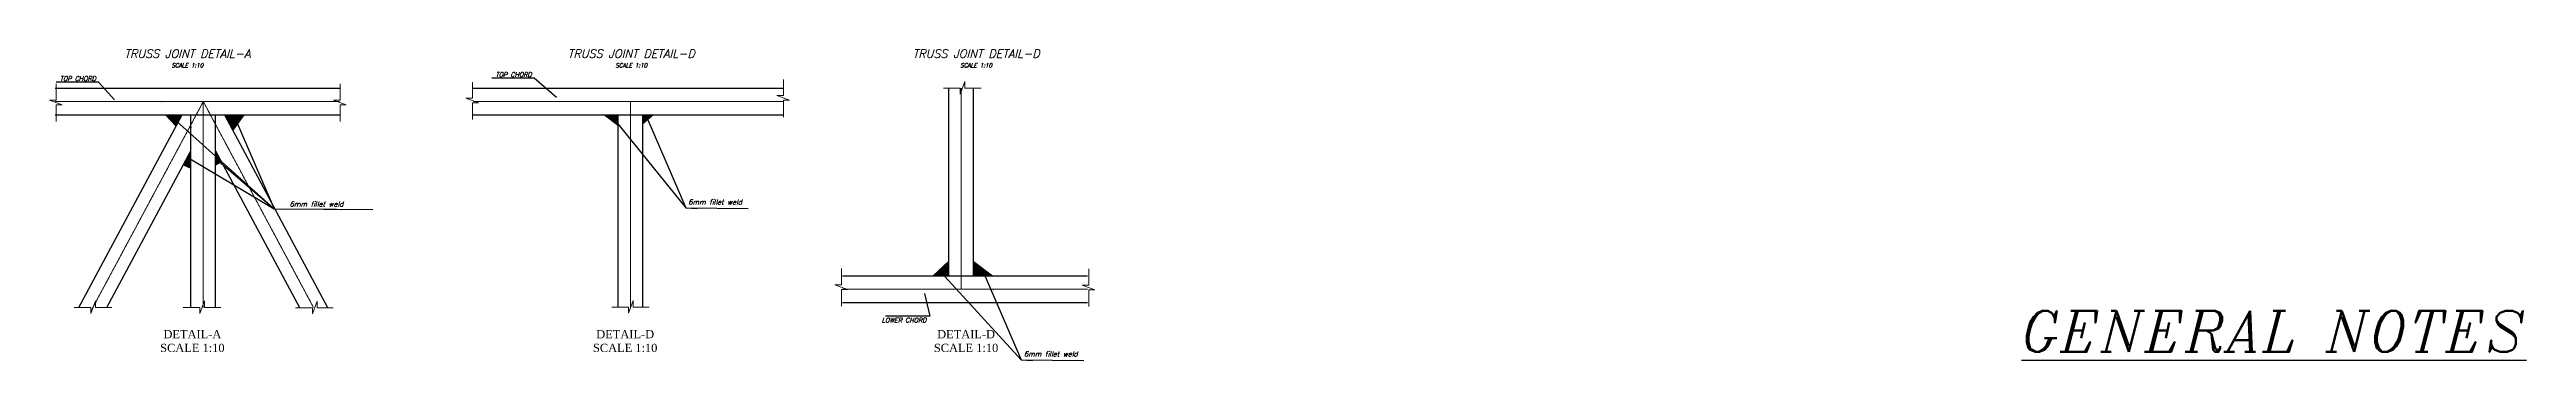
# Model space of a CAD drawing. Extents: x 60675 to 406257, y -6788 to 756297.
# Drawn here: x 389038 to 401104, y 739743 to 741257 of the extents above; entities that cross this region are included whole.
import ezdxf

# ---------------------------------------------------------------- set-up
doc = ezdxf.new("R2010")
doc.units = 0
doc.linetypes.add('CENTER2', pattern=[1.125, 0.75, -0.125, 0.125, -0.125])
doc.linetypes.add('CENTERX2', pattern=[101.6, 63.5, -12.7, 12.7, -12.7])
doc.layers.get('0').update_dxf_attribs({"linetype": 'CONTINUOUS'})
for name, color, linetype, lineweight in [('Axis', 144, 'CENTERX2', 9), ('DIM', 247, 'CONTINUOUS', 20), ('TEXT', 7, 'CONTINUOUS', 25)]:
    doc.layers.add(name, color=color, linetype=linetype, lineweight=lineweight)
doc.layers.add('TRUSS-LAYOUT', color=30, linetype='CONTINUOUS')
doc.styles.add('BOLD 2', font='italic.shx')
doc.styles.add('BOLDTEXT4', font='italic.shx')
doc.styles.add('DIM50', font='romans.shx')
doc.styles.add('TEXT50-2.25', font='romans.shx')
doc.dimstyles.new('DIM 1-5A', dxfattribs={"dimtxt": 11.25, "dimasz": 10, "dimexe": 7.5, "dimexo": 7.5, "dimgap": 2.5, "dimtad": 1, "dimdec": 0, "dimzin": 0, "dimdsep": 46, "dimtxsty": 'DIM50', "dimblk": 'OBLIQUE', "dimcen": 2.5, "dimdle": 7.5, "dimclrd": 9, "dimclre": 9, "dimclrt": 3, "dimazin": 0, "dimtfac": 1, "dimtdec": 0, "dimtix": 1, "dimtofl": 0, "dimtmove": 0, "dimatfit": 3, "dimfxl": 1, "dimtolj": 1, "dimtzin": 0, "dimarcsym": 0})
doc.dimstyles.new('DIM-5', dxfattribs={"dimtxt": 200, "dimasz": 10, "dimexe": 7.5, "dimexo": 7.5, "dimgap": 3, "dimtad": 1, "dimdec": 0, "dimzin": 0, "dimdsep": 46, "dimtxsty": 'TEXT50-2.25', "dimblk1": 'OBLIQUE', "dimblk2": 'OBLIQUE', "dimsah": 1, "dimcen": 2.5, "dimdle": 7.5, "dimclrd": 9, "dimclre": 9, "dimclrt": 3, "dimadec": 0, "dimazin": 0, "dimtfac": 1, "dimtdec": 0, "dimtix": 1, "dimtmove": 0, "dimatfit": 0, "dimfxl": 1, "dimtolj": 1, "dimtzin": 0, "dimlwe": -1, "dimarcsym": 0})

msp = doc.modelspace()

# ---------------------------------------------------------------- texts
at = {"layer": 'TEXT', "style": 'BOLD 2'}
msp.add_text('%%UGENERAL NOTES', height=200, dxfattribs=at).set_placement((398644.33181, 739784.92094))
at = {"layer": 'TEXT', "style": 'BOLDTEXT4'}
for s, insert, char_height, attachment_point in [('TRUSS JOINT DETAIL-A\\P{\\H0.5x;SCALE 1:10}', (389709.12781, 741256.94335), 40, 2), ('TOP CHORD ', (391298.39621, 741123.94048), 22.5, 8), ('TRUSS JOINT DETAIL-D\\P{\\H0.5x;SCALE 1:10}', (391871.65492, 741256.94335), 40, 2), ('TRUSS JOINT DETAIL-D\\P{\\H0.5x;SCALE 1:10}', (393551.77203, 741256.94335), 40, 2), ('TOP CHORD ', (389175.50835, 741104.31688), 22.5, 8), ('LOWER CHORD ', (393200.49641, 739928.19575), 22.5, 8), ('{\\fTimes New Roman|b0|i0|c0|p18;DETAIL-A\\PSCALE 1:10}', (389733.31772, 739891.2349), 40, 2), ('{\\fTimes New Roman|b0|i0|c0|p18;DETAIL-D\\PSCALE 1:10}', (391841.90072, 739891.2349), 40, 2), ('{\\fTimes New Roman|b0|i0|c0|p18;DETAIL-D\\PSCALE 1:10}', (393502.54621, 739891.2349), 40, 2)]:
    msp.add_mtext(s, dxfattribs=dict(at, insert=insert, char_height=char_height, attachment_point=attachment_point))
at = {"layer": 'TEXT', "linetype": 'Continuous', "char_height": 25, "attachment_point": 1, "style": 'BOLDTEXT4'}
for insert in [(390206.83938, 740517.36931), (392148.83543, 740527.40469), (393784.09465, 739787.6562)]:
    msp.add_mtext('6mm fillet weld', dxfattribs=dict(at, insert=insert))

# ---------------------------------------------------------------- blocks, each defined once
blk = doc.blocks.new('_Oblique')
at = {"color": 0, "linetype": 'ByBlock', "lineweight": -2}
blk.add_line((-0.5, -0.5), (0.5, 0.5), dxfattribs=at)

# ---------------------------------------------------------------- linework, layer by layer
at = {"color": 252}
for p, q in [((389581.81794, 741003.88456), (389582.16601, 741003.51729)), ((389602.43511, 740938.51729), (389654.31887, 740883.77085)), ((389609.32378, 740938.51729), (389656.80729, 740888.41389)), ((389616.21246, 740938.51729), (389659.29571, 740893.05693)), ((389623.10114, 740938.51729), (389661.78413, 740897.69997)), ((389629.98981, 740938.51729), (389664.27255, 740902.34301)), ((389636.87849, 740938.51729), (389666.76097, 740906.98605)), ((389643.76717, 740938.51729), (389669.24939, 740911.62909)), ((389650.65584, 740938.51729), (389671.73781, 740916.27213)), ((389657.54452, 740938.51729), (389674.22623, 740920.91517)), ((389664.43319, 740938.51729), (389676.71465, 740925.55821)), ((389671.32187, 740938.51729), (389679.20307, 740930.20125)), ((389903.69076, 740938.51729), (389895.49188, 740927.25635)), ((389909.87562, 740938.51729), (389898.1136, 740922.36247)), ((389916.06049, 740938.51729), (389900.73533, 740917.46859)), ((389922.24535, 740938.51729), (389903.35705, 740912.57471)), ((389928.43022, 740938.51729), (389905.97877, 740907.68083)), ((389934.61508, 740938.51729), (389908.60049, 740902.78695)), ((389940.79995, 740938.51729), (389911.22221, 740897.89307)), ((389946.98481, 740938.51729), (389913.84394, 740892.99919)), ((389953.16968, 740938.51729), (389916.46566, 740888.10531)), ((389959.35454, 740938.51729), (389919.08738, 740883.21142)), ((389965.53941, 740938.51729), (389921.7091, 740878.31754)), ((389971.72427, 740938.51729), (389924.33083, 740873.42366)), ((389977.90914, 740938.51729), (389926.95255, 740868.52978)), ((389984.09401, 740938.51729), (389929.57427, 740863.6359)), ((391741.52726, 740938.51729), (391807.95169, 740888.2963)), ((391749.81789, 740938.51729), (391807.95169, 740894.56453)), ((391758.10853, 740938.51729), (391807.95169, 740900.83277)), ((391766.39916, 740938.51729), (391807.95169, 740907.101)), ((391774.68979, 740938.51729), (391807.95169, 740913.36923)), ((391782.98042, 740938.51729), (391807.95169, 740919.63746)), ((391791.27106, 740938.51729), (391807.95169, 740925.9057)), ((391799.56169, 740938.51729), (391807.95169, 740932.17393)), ((391978.26305, 740938.51729), (391927.95169, 740894.58896)), ((391970.66087, 740938.51729), (391927.95169, 740901.22665)), ((391963.05869, 740938.51729), (391927.95169, 740907.86434)), ((391955.45651, 740938.51729), (391927.95169, 740914.50202)), ((391947.85433, 740938.51729), (391927.95169, 740921.13971)), ((391940.25215, 740938.51729), (391927.95169, 740927.77739)), ((389722.68641, 740884.31871), (389729.78095, 740876.83274)), ((389689.544, 740695.46338), (389726.57047, 740680.19995)), ((389691.91799, 740699.89292), (389726.57047, 740685.60812)), ((389694.29199, 740704.32246), (389726.57047, 740691.0163)), ((389696.66599, 740708.75201), (389726.57047, 740696.42447)), ((389699.03998, 740713.18155), (389726.57047, 740701.83264)), ((389701.41398, 740717.61109), (389726.57047, 740707.24082)), ((389703.78798, 740722.04063), (389726.57047, 740712.64899)), ((389706.16197, 740726.47017), (389726.57047, 740718.05717)), ((389708.53597, 740730.89971), (389726.57047, 740723.46534)), ((389710.90997, 740735.32925), (389726.57047, 740728.87351)), ((389713.28396, 740739.75879), (389726.57047, 740734.28169)), ((389715.65796, 740744.18833), (389726.57047, 740739.68986)), ((389718.03195, 740748.61787), (389726.57047, 740745.09804)), ((389720.40595, 740753.04741), (389726.57047, 740750.50621)), ((389852.2079, 740753.93504), (389846.57047, 740750.94699)), ((389854.56903, 740749.5276), (389846.57047, 740745.28806)), ((389856.93016, 740745.12015), (389846.57047, 740739.62913)), ((389856.93016, 740745.12015), (389846.57047, 740739.62913)), ((389859.29129, 740740.71271), (389846.57047, 740733.9702)), ((389861.65242, 740736.30527), (389846.57047, 740728.31127)), ((389864.01355, 740731.89782), (389846.57047, 740722.65233)), ((389866.37468, 740727.49038), (389846.57047, 740716.9934)), ((389868.73581, 740723.08294), (389846.57047, 740711.33447)), ((389871.09694, 740718.6755), (389846.57047, 740705.67554)), ((389873.45807, 740714.26805), (389846.57047, 740700.01661)), ((389875.8192, 740709.86061), (389846.57047, 740694.35768)), ((393418.5484, 740226.3611), (393341.56521, 740155.81928)), ((393418.5484, 740219.5794), (393348.96616, 740155.81928)), ((393418.5484, 740212.79771), (393356.36711, 740155.81928)), ((393418.5484, 740206.01601), (393363.76806, 740155.81928)), ((393418.5484, 740199.23431), (393371.16901, 740155.81928)), ((393418.5484, 740192.45262), (393378.56997, 740155.81928)), ((393418.5484, 740185.67092), (393385.97092, 740155.81928)), ((393418.5484, 740178.88922), (393393.37187, 740155.81928)), ((393538.5484, 740225.88942), (393631.62985, 740155.81928)), ((393538.5484, 740219.63106), (393623.31622, 740155.81928)), ((393538.5484, 740213.3727), (393615.00259, 740155.81928)), ((393538.5484, 740207.11434), (393606.68896, 740155.81928)), ((393538.5484, 740200.85598), (393598.37533, 740155.81928)), ((393538.5484, 740194.59762), (393590.0617, 740155.81928)), ((393538.5484, 740188.33926), (393581.74807, 740155.81928)), ((393538.5484, 740182.0809), (393573.43445, 740155.81928)), ((393418.5484, 740172.10753), (393400.77282, 740155.81928)), ((393418.5484, 740165.32583), (393408.17377, 740155.81928)), ((393418.5484, 740158.54413), (393415.57473, 740155.81928)), ((393538.5484, 740175.82255), (393565.12082, 740155.81928)), ((393538.5484, 740169.56419), (393556.80719, 740155.81928)), ((393538.5484, 740163.30583), (393548.49356, 740155.81928)), ((393634.83981, 740090.81928), (393637.22798, 740089.02151))]:
    msp.add_line(p, q, dxfattribs=at)
at = {"layer": 'Axis', "linetype": 'CENTER2'}
for p, q in [((393478.5484, 740090.81928), (393478.5484, 741068.51729)), ((389064.37359, 741003.51729), (390450.29007, 741003.51729)), ((389239.0939, 739983.65351), (389786.57047, 741003.51729)), ((389752.52942, 740940.00153), (389753.32455, 740938.51729)), ((389786.57047, 741003.51729), (390323.92599, 740000.45364)), ((389786.57047, 740000.45364), (389786.57047, 741003.51729)), ((389819.80787, 740938.51729), (389820.60005, 740939.99539)), ((391100.96561, 741003.51729), (392615.57389, 741003.51729)), ((391867.95169, 740000.45364), (391867.95169, 741003.51729)), ((389786.55901, 740876.47963), (389786.57047, 740876.50101)), ((389786.55901, 740876.47963), (389786.57047, 740876.45825)), ((392900.7893, 740090.81928), (394094.90723, 740090.81928))]:
    msp.add_line(p, q, dxfattribs=at)
at = {"layer": 'DIM', "color": 7}
for points in [[(389069.75599, 741089.81056), (389069.75599, 741011.22735), (389037.51391, 741011.22735), (389099.08354, 740988.39895), (389069.75599, 740988.39895), (389069.75599, 740906.84986)], [(390452.5855, 741089.81056), (390452.5855, 741011.22735), (390420.34343, 741011.22735), (390481.91305, 740988.39895), (390452.5855, 740988.39895), (390452.5855, 740906.84986)], [(391098.11338, 741098.73204), (391098.11338, 741020.14883), (391065.8713, 741020.14883), (391127.44093, 740997.32042), (391098.11338, 740997.32042), (391098.11338, 740915.77133)], [(392613.11742, 741111.20799), (392613.11742, 741032.62478), (392580.87534, 741032.62478), (392642.44497, 741009.79638), (392613.11742, 741009.79638), (392613.11742, 740928.24729)], [(393575.54372, 741069.78987), (393496.96051, 741069.78987), (393496.96051, 741102.03195), (393474.13211, 741040.46232), (393474.13211, 741069.78987), (393392.58302, 741069.78987)], [(392896.122, 740190.82724), (392896.122, 740112.24403), (392863.87993, 740112.24403), (392925.44955, 740089.41563), (392896.122, 740089.41563), (392896.122, 740007.86654)], [(394100.21594, 740189.23319), (394100.21594, 740110.64998), (394067.97386, 740110.64998), (394129.54349, 740087.82157), (394100.21594, 740087.82157), (394100.21594, 740006.27249)], [(389340.50552, 740000.63748), (389261.92231, 740000.63748), (389261.92231, 740032.87956), (389239.0939, 739971.30993), (389239.0939, 740000.63748), (389157.54481, 740000.63748)], [(389871.34621, 740000.63748), (389792.763, 740000.63748), (389792.763, 740032.87956), (389769.93459, 739971.30993), (389769.93459, 740000.63748), (389688.38551, 740000.63748)], [(390419.30305, 740000.00145), (390340.71984, 740000.00145), (390340.71984, 740032.24353), (390317.89143, 739970.6739), (390317.89143, 740000.00145), (390236.34235, 740000.00145)], [(391959.31942, 740002.2486), (391880.73621, 740002.2486), (391880.73621, 740034.49068), (391857.90781, 739972.92105), (391857.90781, 740002.2486), (391776.35872, 740002.2486)]]:
    msp.add_lwpolyline(points, dxfattribs=at)
at = {"layer": 'TRUSS-LAYOUT'}
for p, q in [((389064.37359, 741068.51729), (390450.29007, 741068.51729)), ((391100.96561, 741068.51729), (392615.57389, 741068.51729)), ((393418.5484, 740155.81928), (393418.5484, 741068.51729)), ((393538.5484, 740155.81928), (393538.5484, 741068.51729)), ((389064.37359, 740938.51729), (390450.29007, 740938.51729)), ((389180.90816, 740000.45364), (389683.66003, 740938.51729)), ((389726.57047, 740000.45364), (389726.57047, 740938.51729)), ((389846.57047, 740000.45364), (389846.57047, 740938.51729)), ((389889.45924, 740938.51729), (390391.99334, 740000.45364)), ((391100.96561, 740938.51729), (392615.57389, 740938.51729)), ((391807.95169, 740000.45364), (391807.95169, 740938.51729)), ((391927.95169, 740000.45364), (391927.95169, 740938.51729)), ((389317.05601, 740000.45364), (389726.57047, 740764.54952)), ((389846.57047, 740764.45825), (390255.85865, 740000.45364)), ((392900.7893, 740155.81928), (394094.90723, 740155.81928)), ((392900.7893, 740025.81928), (394094.90723, 740025.81928))]:
    msp.add_line(p, q, dxfattribs=at)

msp.set_redraw_order([(e.dxf.handle, doc.entitydb.next_handle()) for e in msp.query("TEXT MTEXT ATTDEF DIMENSION ARC_DIMENSION")])  # texts and dimensions are drawn at this point

# ---------------------------------------------------------------- leaders
for points in [[(389353.59305, 741012.98693), (389276.24565, 741098.54946), (389069.77179, 741098.54946)], [(391507.67536, 741023.86996), (391399.13351, 741118.17306), (391192.65964, 741118.17306)], [(393300.66803, 740070.12153), (393326.0634, 739958.51908), (393110.82392, 739958.51908)]]:
    msp.add_leader(points, dimstyle='DIM-5', override={"dimtad": 0})
at = {"layer": 'DIM'}
for points in [[(389656.80729, 740907.84093), (390131.14665, 740481.44718), (390186.38996, 740479.15371)], [(389941.03105, 740921.84521), (390131.14665, 740481.44718), (390613.03526, 740477.81865)], [(391792.01198, 740912.88418), (392136.85264, 740486.14856), (392192.09595, 740483.85509)], [(391946.73704, 740926.54659), (392136.85264, 740486.14856), (392441.43737, 740483.85509)], [(389722.81951, 740724.94875), (390131.14665, 740481.44718), (390435.73138, 740479.15371)], [(389862.7816, 740714.26805), (390131.14665, 740481.44718), (390435.73138, 740479.15371)], [(393581.50224, 740186.16663), (393771.61784, 739745.76859), (394076.20257, 739743.47513)], [(393381.60346, 740172.16234), (393771.61784, 739745.76859), (393826.86115, 739743.47513)]]:
    msp.add_leader(points, dimstyle='DIM 1-5A', override={"dimgap": 50, "dimtad": 0}, dxfattribs=at)

doc.saveas('drawing.dxf')
